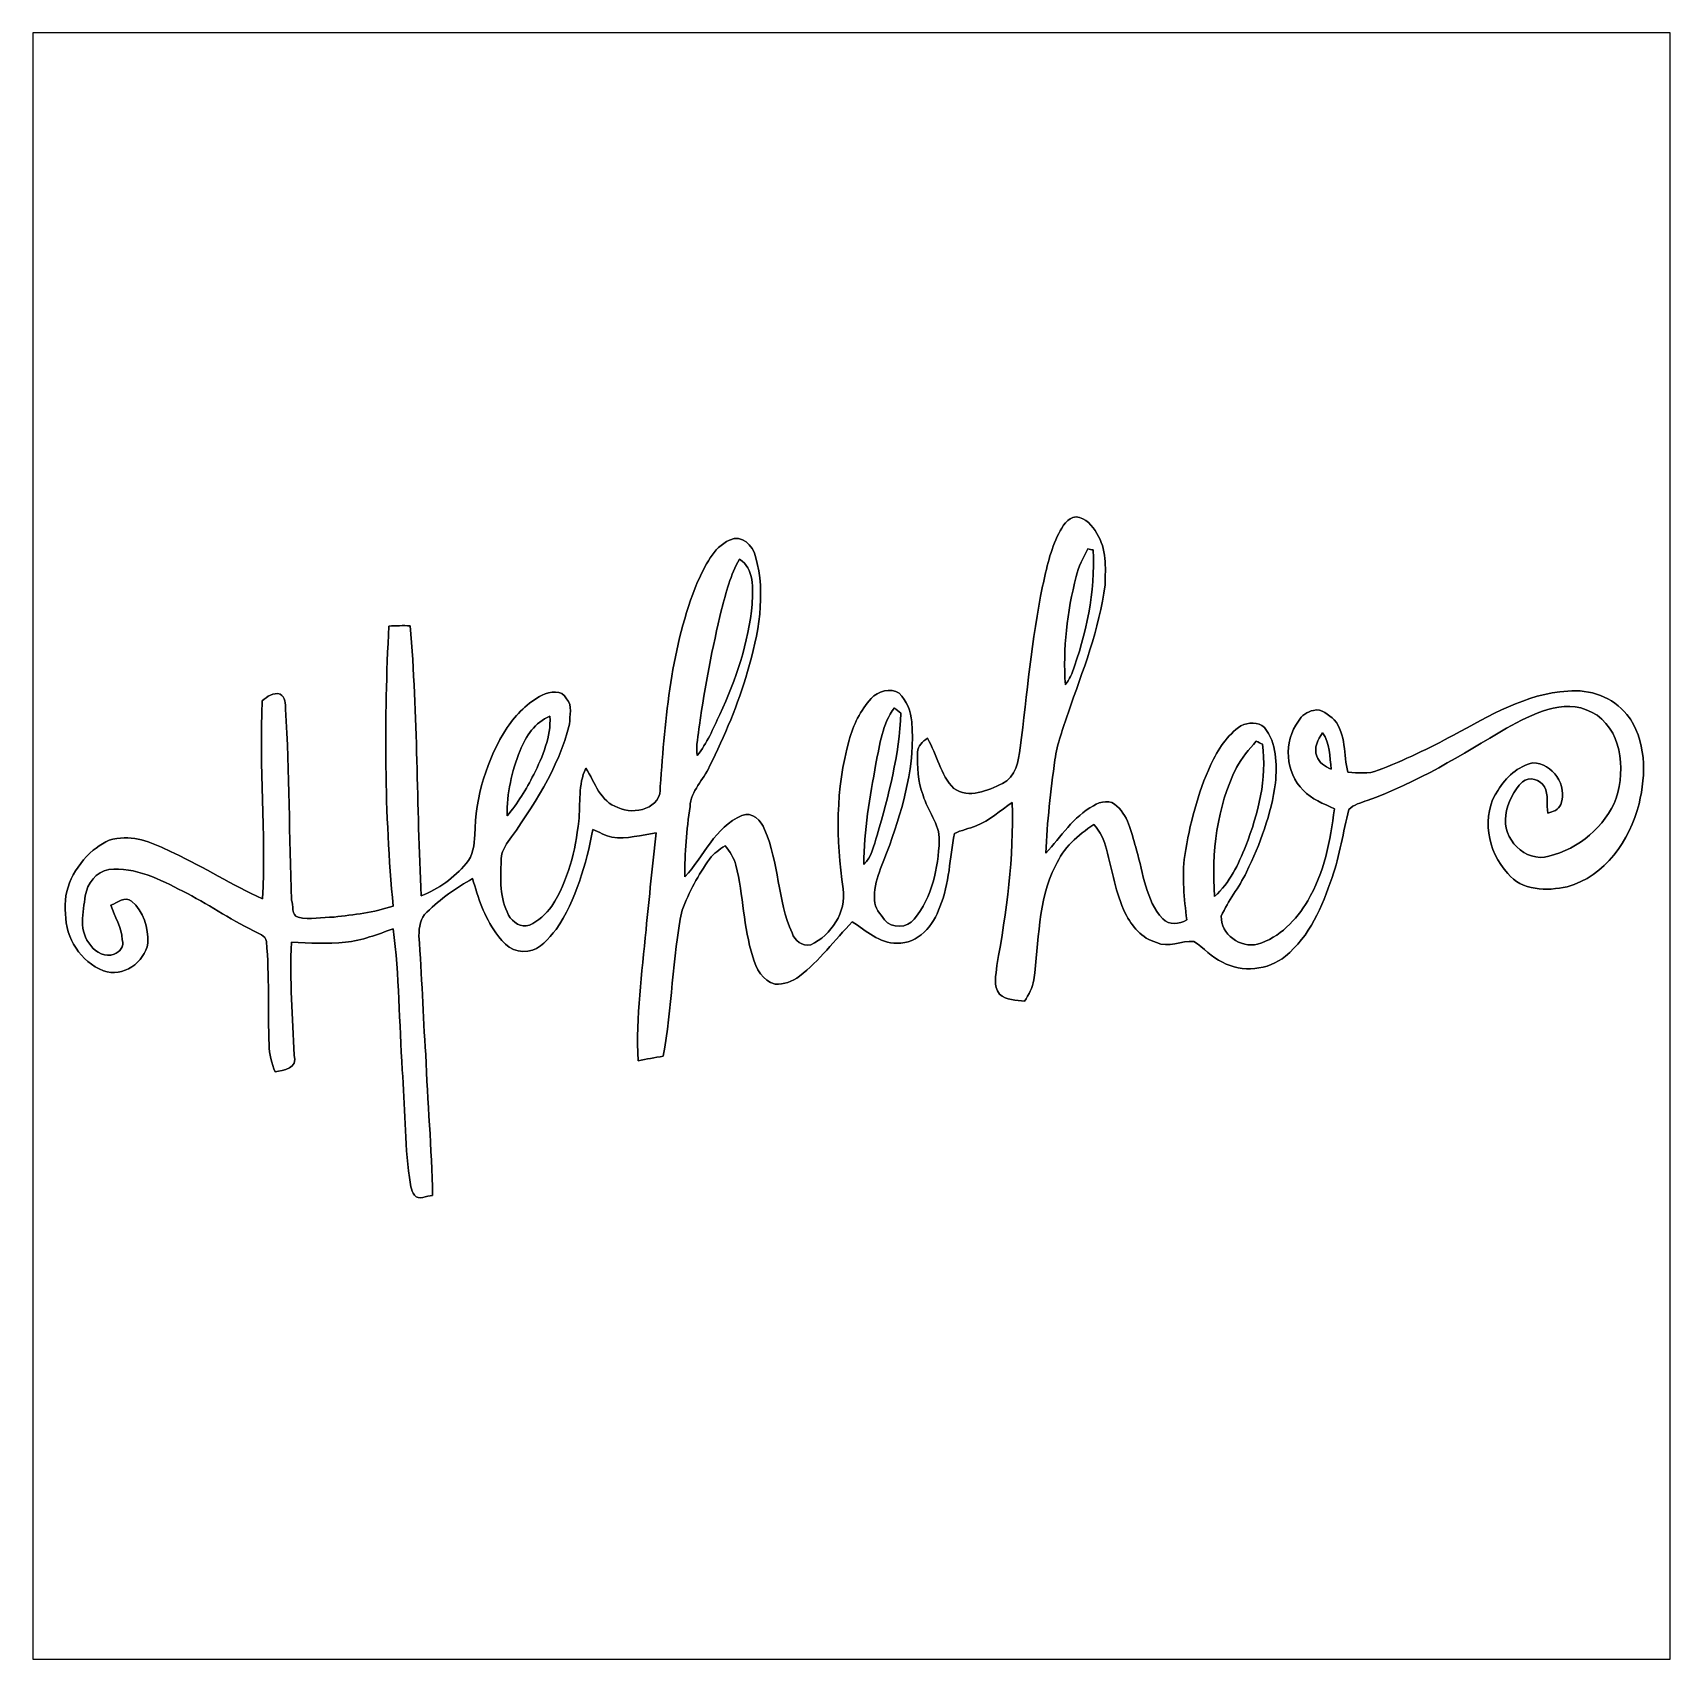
# Model space of a CAD drawing. Header units: centimetres. Extents: x -16.8 to 16.8, y -16.7 to 16.7.
import ezdxf

# ---------------------------------------------------------------- set-up
doc = ezdxf.new("R2010")
doc.units = ezdxf.units.CM
doc.header["$MEASUREMENT"] = 0
doc.layers.add('Layer 1', color=7, linetype='Continuous')

msp = doc.modelspace()

# ---------------------------------------------------------------- linework, layer by layer
at = {"layer": 'Layer 1', "color": 7}
for points, knots in [([(-16.77458, 16.66875), (-16.77458, 16.66875), (16.77458, 16.66875), (16.77458, 16.66875), (16.77458, 16.66875), (16.77458, 16.66875), (16.77458, -16.66875), (16.77458, -16.66875), (16.77458, -16.66875), (16.77458, -16.66875), (-16.77458, -16.66875), (-16.77458, -16.66875), (-16.77458, -16.66875), (-16.77458, -16.66875), (-16.77458, 16.66875), (-16.77458, 16.66875), (-16.77458, 16.66875), (-16.77458, 16.66875), (-16.77458, 16.66875), (-16.77458, 16.66875)], [0, 0, 0, 0, 0.16666667, 0.16666667, 0.16666667, 0.16666667, 0.33333333, 0.33333333, 0.33333333, 0.33333333, 0.5, 0.5, 0.5, 0.5, 0.66666667, 0.66666667, 0.66666667, 0.66666667, 1, 1, 1, 1]), ([(4.24568, 6.40715), (4.07776, 6.06672), (3.99203, 5.69348), (3.91619, 5.32377), (3.91619, 5.32377), (3.68794, 4.23157), (3.59798, 3.1182), (3.45581, 2.0133), (3.45581, 2.0133), (3.42053, 1.74625), (3.36938, 1.40335), (3.09033, 1.28305), (3.09033, 1.28305), (2.79682, 1.13453), (2.40101, 0.96097), (2.09691, 1.17898), (2.09691, 1.17898), (1.81645, 1.46332), (1.75295, 1.87254), (1.5561, 2.20698), (1.5561, 2.20698), (1.4605, 2.1396), (1.35008, 2.05493), (1.35396, 1.92405), (1.35396, 1.92405), (1.35255, 1.62842), (1.34937, 1.32009), (1.46685, 1.04246), (1.46685, 1.04246), (1.55469, 0.72319), (1.80693, 0.45579), (1.79952, 0.11254), (1.79952, 0.11254), (1.77518, -0.45403), (1.64959, -1.04634), (1.28729, -1.4986), (1.28729, -1.4986), (1.14194, -1.68346), (0.82444, -1.69863), (0.67557, -1.5113), (0.67557, -1.5113), (0.58808, -1.39206), (0.47554, -1.26824), (0.47308, -1.11196), (0.47308, -1.11196), (0.44697, -0.70697), (0.65934, -0.34713), (0.78281, 0.02469), (0.78281, 0.02469), (1.06821, 0.82973), (1.30916, 1.68099), (1.23472, 2.54353), (1.23472, 2.54353), (1.21779, 2.76084), (1.13206, 2.97356), (0.97966, 3.13055), (0.97966, 3.13055), (0.79692, 3.24838), (0.53904, 3.17782), (0.40076, 3.02154), (0.40076, 3.02154), (0.1838, 2.78024), (0.03387, 2.48073), (-0.04692, 2.16711), (-0.04692, 2.16711), (-0.32914, 1.18004), (-0.32032, 0.133), (-0.1718, -0.87595), (-0.1718, -0.87595), (-0.10513, -1.3589), (-0.40922, -1.82316), (-0.83573, -2.02847), (-0.83573, -2.02847), (-1.01036, -2.06058), (-1.16134, -1.9371), (-1.21814, -1.78294), (-1.21814, -1.78294), (-1.524, -1.11196), (-1.4792, -0.33726), (-1.78047, 0.33549), (-1.78047, 0.33549), (-1.84573, 0.51647), (-2.03694, 0.71579), (-2.24508, 0.62583), (-2.24508, 0.62583), (-2.80035, 0.38911), (-3.02189, -0.21484), (-3.41348, -0.62936), (-3.41348, -0.62936), (-3.41771, -0.14887), (-3.37926, 0.33267), (-3.3087, 0.80786), (-3.3087, 0.80786), (-3.28965, 1.13065), (-3.03424, 1.35502), (-2.90689, 1.63477), (-2.90689, 1.63477), (-2.59398, 2.25848), (-2.32445, 2.90583), (-2.12831, 3.57646), (-2.12831, 3.57646), (-1.90959, 4.33493), (-1.74166, 5.15973), (-1.96885, 5.93584), (-1.96885, 5.93584), (-2.01965, 6.1595), (-2.25037, 6.39339), (-2.49696, 6.27062), (-2.49696, 6.27062), (-2.84057, 6.11752), (-2.99826, 5.73158), (-3.15348, 5.41337), (-3.15348, 5.41337), (-3.69746, 4.08658), (-3.81776, 2.63772), (-3.91689, 1.22167), (-3.91689, 1.22167), (-3.87879, 0.76976), (-4.45523, 0.6223), (-4.78402, 0.78846), (-4.78402, 0.78846), (-5.15408, 0.90382), (-5.25074, 1.30669), (-5.4423, 1.59279), (-5.4423, 1.59279), (-5.6074, 1.25589), (-5.54849, 0.87207), (-5.58941, 0.51153), (-5.58941, 0.51153), (-5.65326, -0.09631), (-5.80531, -0.71367), (-6.14151, -1.23155), (-6.14151, -1.23155), (-6.25757, -1.397), (-6.41421, -1.53952), (-6.60012, -1.62207), (-6.60012, -1.62207), (-6.76769, -1.69016), (-6.94549, -1.56139), (-7.02451, -1.41676), (-7.02451, -1.41676), (-7.20337, -1.07633), (-7.2009, -0.67345), (-7.17444, -0.29986), (-7.17444, -0.29986), (-7.1822, -0.17357), (-7.13211, -0.05856), (-7.06508, 0.04339), (-7.06508, 0.04339), (-6.52956, 0.79587), (-6.00251, 1.58997), (-5.77744, 2.49731), (-5.77744, 2.49731), (-5.77568, 2.66841), (-5.70689, 2.87726), (-5.83883, 3.01766), (-5.83883, 3.01766), (-5.93055, 3.21804), (-6.17784, 3.15807), (-6.33942, 3.0928), (-6.33942, 3.0928), (-6.62905, 2.93899), (-6.86576, 2.69769), (-7.05238, 2.43029), (-7.05238, 2.43029), (-7.47466, 1.77941), (-7.70431, 1.00542), (-7.71772, 0.23001), (-7.71772, 0.23001), (-7.72583, 0.02293), (-7.7537, -0.1965), (-7.89623, -0.35913), (-7.89623, -0.35913), (-8.1407, -0.65017), (-8.45714, -0.88794), (-8.81627, -1.01812), (-8.81627, -1.01812), (-8.9094, 0.8255), (-8.88647, 2.67406), (-9.04064, 4.5145), (-9.04064, 4.5145), (-9.18633, 4.51802), (-9.33203, 4.51661), (-9.47738, 4.50744), (-9.47738, 4.50744), (-9.57933, 2.59644), (-9.57016, 0.67416), (-9.39024, -1.23261), (-9.39024, -1.23261), (-9.78147, -1.36208), (-10.19457, -1.40935), (-10.60203, -1.45732), (-10.60203, -1.45732), (-10.84509, -1.45415), (-11.09768, -1.52576), (-11.33651, -1.45803), (-11.33651, -1.45803), (-11.48786, -1.42628), (-11.42436, -1.21179), (-11.47269, -1.10808), (-11.47269, -1.10808), (-11.52631, 0.19579), (-11.51149, 1.50178), (-11.59369, 2.80458), (-11.59369, 2.80458), (-11.59475, 2.91147), (-11.60251, 3.05047), (-11.70446, 3.11503), (-11.70446, 3.11503), (-11.84028, 3.15172), (-11.98104, 3.0674), (-12.0717, 2.97215), (-12.0717, 2.97215), (-12.14014, 1.62066), (-11.99162, 0.26882), (-12.06641, -1.08303), (-12.06641, -1.08303), (-12.6873, -0.8068), (-13.25986, -0.43498), (-13.87581, -0.14887), (-13.87581, -0.14887), (-14.22118, 0.01341), (-14.5796, 0.20955), (-14.97471, 0.1584), (-14.97471, 0.1584), (-15.19414, 0.17004), (-15.373, 0.03351), (-15.53951, -0.08819), (-15.53951, -0.08819), (-15.90993, -0.40887), (-16.16675, -0.88971), (-16.1036, -1.39241), (-16.1036, -1.39241), (-16.10395, -1.88983), (-15.78857, -2.37067), (-15.32643, -2.5587), (-15.32643, -2.5587), (-14.93414, -2.70263), (-14.478, -2.39183), (-14.41732, -1.98896), (-14.41732, -1.98896), (-14.40533, -1.67816), (-14.50093, -1.33385), (-14.75034, -1.13171), (-14.75034, -1.13171), (-14.88722, -1.01988), (-15.03892, -1.16699), (-15.17333, -1.21109), (-15.17333, -1.21109), (-15.10453, -1.45133), (-14.94719, -1.66582), (-14.94367, -1.92299), (-14.94367, -1.92299), (-14.88652, -2.06022), (-14.99588, -2.16888), (-15.10348, -2.21933), (-15.10348, -2.21933), (-15.2841, -2.28247), (-15.48165, -2.18863), (-15.58431, -2.03729), (-15.58431, -2.03729), (-15.84113, -1.76071), (-15.74729, -1.35643), (-15.69755, -1.02094), (-15.69755, -1.02094), (-15.65945, -0.77188), (-15.47566, -0.52599), (-15.21813, -0.48119), (-15.21813, -0.48119), (-14.66991, -0.42686), (-14.16967, -0.68192), (-13.69977, -0.92745), (-13.69977, -0.92745), (-13.20377, -1.1751), (-12.74974, -1.4986), (-12.24844, -1.73637), (-12.24844, -1.73637), (-12.15708, -1.79987), (-12.00009, -1.82845), (-11.98704, -1.96074), (-11.98704, -1.96074), (-11.92565, -2.66383), (-11.95776, -3.36973), (-11.93306, -4.07423), (-11.93306, -4.07423), (-11.93694, -4.26826), (-11.87203, -4.45135), (-11.80959, -4.63162), (-11.80959, -4.63162), (-11.63779, -4.59846), (-11.3284, -4.55471), (-11.41801, -4.28625), (-11.41801, -4.28625), (-11.44623, -3.51578), (-11.5189, -2.74602), (-11.47128, -1.97414), (-11.47128, -1.97414), (-11.10403, -1.99002), (-10.73503, -2.00731), (-10.36814, -1.97344), (-10.36814, -1.97344), (-10.02947, -1.9364), (-9.70986, -1.81151), (-9.3913, -1.69757), (-9.3913, -1.69757), (-9.26394, -2.65501), (-9.26853, -3.62479), (-9.20327, -4.58787), (-9.20327, -4.58787), (-9.15, -5.32377), (-9.15423, -6.06425), (-9.05828, -6.79697), (-9.05828, -6.79697), (-9.03005, -6.91303), (-9.03887, -7.05803), (-8.9535, -7.15469), (-8.9535, -7.15469), (-8.86672, -7.26828), (-8.7055, -7.16703), (-8.58485, -7.16421), (-8.58485, -7.16421), (-8.59543, -6.19972), (-8.6928, -5.23875), (-8.72031, -4.27496), (-8.72031, -4.27496), (-8.78628, -3.46393), (-8.79898, -2.65007), (-8.86213, -1.83938), (-8.86213, -1.83938), (-8.86284, -1.66723), (-8.83426, -1.47532), (-8.6995, -1.35537), (-8.6995, -1.35537), (-8.42186, -1.08514), (-8.10331, -0.85408), (-7.76358, -0.66851), (-7.76358, -0.66851), (-7.6454, -1.05481), (-7.5311, -1.45309), (-7.2838, -1.78082), (-7.2838, -1.78082), (-7.14834, -2.00025), (-6.90951, -2.21298), (-6.62975, -2.15265), (-6.62975, -2.15265), (-6.37293, -2.12549), (-6.20571, -1.89195), (-6.0519, -1.70991), (-6.0519, -1.70991), (-5.63668, -1.10067), (-5.43878, -0.37465), (-5.29872, 0.34114), (-5.29872, 0.34114), (-5.16925, 0.2854), (-5.04578, 0.21167), (-4.90749, 0.17851), (-4.90749, 0.17851), (-4.60304, 0.13476), (-4.30354, 0.22931), (-4.00403, 0.26952), (-4.00403, 0.26952), (-4.07211, -0.39229), (-4.14761, -1.05339), (-4.20864, -1.71591), (-4.20864, -1.71591), (-4.29013, -2.60809), (-4.42348, -3.50238), (-4.37021, -4.4002), (-4.37021, -4.4002), (-4.19982, -4.36986), (-4.03049, -4.33493), (-3.85868, -4.31094), (-3.85868, -4.31094), (-3.67524, -3.32034), (-3.6703, -2.30364), (-3.47204, -1.31551), (-3.47204, -1.31551), (-3.32528, -0.94615), (-3.14043, -0.58879), (-2.90689, -0.2667), (-2.90689, -0.2667), (-2.8261, -0.15064), (-2.70651, -0.07197), (-2.58974, 0.00317), (-2.58974, 0.00317), (-2.4892, -0.11148), (-2.40594, -0.24377), (-2.36926, -0.39335), (-2.36926, -0.39335), (-2.21509, -1.01283), (-2.21544, -1.66194), (-2.02353, -2.2733), (-2.02353, -2.2733), (-1.95227, -2.50931), (-1.82633, -2.76648), (-1.56528, -2.83528), (-1.56528, -2.83528), (-1.38677, -2.83774), (-1.20932, -2.78095), (-1.06856, -2.67088), (-1.06856, -2.67088), (-0.65546, -2.35162), (-0.34431, -1.92758), (0.01587, -1.55399), (0.01587, -1.55399), (0.30021, -1.73743), (0.57115, -1.99496), (0.9331, -1.99284), (0.9331, -1.99284), (1.36596, -2.00872), (1.68381, -1.62666), (1.81187, -1.24707), (1.81187, -1.24707), (2.01224, -0.76976), (2.00942, -0.24448), (2.10714, 0.25365), (2.10714, 0.25365), (2.24825, 0.32703), (2.40877, 0.35172), (2.55376, 0.41663), (2.55376, 0.41663), (2.8321, 0.51929), (3.04518, 0.73343), (3.29248, 0.88935), (3.29248, 0.88935), (3.33093, -0.23248), (3.17535, -1.34902), (2.9785, -2.45039), (2.9785, -2.45039), (2.96122, -2.63772), (2.89772, -2.87514), (3.03318, -3.03459), (3.03318, -3.03459), (3.16689, -3.1683), (3.37538, -3.1556), (3.54753, -3.17959), (3.54753, -3.17959), (3.63114, -3.04588), (3.71122, -2.90513), (3.7338, -2.74638), (3.7338, -2.74638), (3.85269, -1.96603), (3.79977, -1.12219), (4.18042, -0.40569), (4.18042, -0.40569), (4.33917, -0.04092), (4.63691, 0.22719), (4.96499, 0.4385), (4.96499, 0.4385), (5.09693, 0.2981), (5.17596, 0.11818), (5.22499, -0.06668), (5.22499, -0.06668), (5.33788, -0.508), (5.41655, -0.96203), (5.60846, -1.37866), (5.60846, -1.37866), (5.74781, -1.64042), (5.94466, -1.90077), (6.2484, -1.97661), (6.2484, -1.97661), (6.49287, -2.09903), (6.75922, -1.92934), (7.01216, -1.95862), (7.01216, -1.95862), (7.22066, -2.08139), (7.37658, -2.28388), (7.60095, -2.38266), (7.60095, -2.38266), (8.00312, -2.60068), (8.53546, -2.54917), (8.88965, -2.25884), (8.88965, -2.25884), (9.38883, -1.85279), (9.64741, -1.23896), (9.84673, -0.64417), (9.84673, -0.64417), (10.00478, -0.19191), (10.0711, 0.28469), (10.1914, 0.74683), (10.1914, 0.74683), (10.28629, 0.85443), (10.43975, 0.88053), (10.56534, 0.93521), (10.56534, 0.93521), (11.58381, 1.2894), (12.49997, 1.87008), (13.42284, 2.41582), (13.42284, 2.41582), (13.94319, 2.6991), (14.57113, 3.04236), (15.1638, 2.74602), (15.1638, 2.74602), (15.78645, 2.41476), (15.86054, 1.59067), (15.66827, 0.98249), (15.66827, 0.98249), (15.44214, 0.39158), (14.89992, -0.05962), (14.28856, -0.20849), (14.28856, -0.20849), (13.79643, -0.35066), (13.32759, 0.15593), (13.40414, 0.63218), (13.40414, 0.63218), (13.44471, 0.88759), (13.56113, 1.13559), (13.74846, 1.31551), (13.74846, 1.31551), (13.88745, 1.4291), (14.1164, 1.36737), (14.19613, 1.2125), (14.19613, 1.2125), (14.28362, 1.04846), (14.23917, 0.85019), (14.26633, 0.6731), (14.26633, 0.6731), (14.36829, 0.70309), (14.49458, 0.73766), (14.53021, 0.85266), (14.53021, 0.85266), (14.68367, 1.23155), (14.36476, 1.70674), (13.95765, 1.70215), (13.95765, 1.70215), (13.65356, 1.64077), (13.40697, 1.40264), (13.24751, 1.14653), (13.24751, 1.14653), (12.88803, 0.62936), (13.02844, -0.11571), (13.44436, -0.56056), (13.44436, -0.56056), (13.72482, -0.92075), (14.25222, -0.92816), (14.66039, -0.83361), (14.66039, -0.83361), (15.43861, -0.6223), (15.94802, 0.11395), (16.135, 0.86501), (16.135, 0.86501), (16.28669, 1.46967), (16.28352, 2.17911), (15.88805, 2.69522), (15.88805, 2.69522), (15.60124, 3.05223), (15.12394, 3.22086), (14.67414, 3.17359), (14.67414, 3.17359), (13.81972, 3.12279), (13.06724, 2.673), (12.33593, 2.27048), (12.33593, 2.27048), (11.8304, 2.01083), (11.32381, 1.74766), (10.7883, 1.55469), (10.7883, 1.55469), (10.59356, 1.46756), (10.37484, 1.50036), (10.17023, 1.51165), (10.17023, 1.51165), (10.07639, 1.87078), (10.1413, 2.286), (9.89048, 2.58763), (9.89048, 2.58763), (9.77336, 2.68252), (9.63295, 2.82716), (9.46785, 2.77954), (9.46785, 2.77954), (9.33873, 2.75237), (9.21985, 2.67617), (9.15776, 2.55588), (9.15776, 2.55588), (8.85014, 2.14383), (8.88118, 1.50213), (9.25618, 1.14194), (9.25618, 1.14194), (9.42799, 0.95603), (9.67176, 0.87171), (9.89295, 0.76165), (9.89295, 0.76165), (9.8171, 0.11007), (9.68481, -0.55421), (9.34614, -1.12466), (9.34614, -1.12466), (9.11225, -1.51589), (8.77111, -1.88031), (8.32132, -2.00978), (8.32132, -2.00978), (7.97137, -2.10855), (7.56214, -1.80164), (7.57661, -1.43757), (7.57661, -1.43757), (7.71419, -1.11936), (7.94032, -0.85019), (8.09131, -0.53869), (8.09131, -0.53869), (8.37424, 0.03916), (8.59755, 0.65264), (8.6868, 1.29223), (8.6868, 1.29223), (8.71396, 1.6764), (8.71996, 2.11384), (8.45926, 2.42676), (8.45926, 2.42676), (8.33579, 2.55164), (8.12659, 2.53577), (7.97913, 2.46309), (7.97913, 2.46309), (7.69514, 2.27118), (7.50535, 1.97379), (7.36141, 1.66899), (7.36141, 1.66899), (7.09366, 1.07774), (6.92714, 0.44521), (6.82766, -0.19473), (6.82766, -0.19473), (6.76734, -0.63465), (6.81849, -1.07809), (6.86858, -1.51589), (6.86858, -1.51589), (6.71371, -1.59844), (6.51016, -1.62913), (6.3754, -1.49084), (6.3754, -1.49084), (6.02474, -1.10525), (5.97888, -0.56515), (5.84024, -0.08502), (5.84024, -0.08502), (5.74463, 0.22754), (5.69207, 0.58491), (5.43913, 0.81774), (5.43913, 0.81774), (5.31424, 0.95285), (5.09905, 0.91687), (4.95794, 0.82656), (4.95794, 0.82656), (4.54448, 0.60149), (4.29401, 0.18697), (3.97898, -0.14605), (3.97898, -0.14605), (4.00967, 0.49389), (4.07987, 1.13171), (4.16772, 1.76636), (4.16772, 1.76636), (4.2097, 2.09762), (4.33634, 2.40877), (4.43971, 2.7238), (4.43971, 2.7238), (4.73251, 3.58704), (5.08317, 4.44394), (5.1943, 5.35552), (5.1943, 5.35552), (5.20594, 5.70618), (5.22852, 6.096), (5.02744, 6.40397), (5.02744, 6.40397), (4.94136, 6.56449), (4.79601, 6.72818), (4.6034, 6.7437), (4.6034, 6.7437), (4.41607, 6.74088), (4.32858, 6.54297), (4.24568, 6.40715)], [0, 0, 0, 0, 0.00598802, 0.00598802, 0.00598802, 0.00598802, 0.01197605, 0.01197605, 0.01197605, 0.01197605, 0.01796407, 0.01796407, 0.01796407, 0.01796407, 0.0239521, 0.0239521, 0.0239521, 0.0239521, 0.02994012, 0.02994012, 0.02994012, 0.02994012, 0.03592814, 0.03592814, 0.03592814, 0.03592814, 0.04191617, 0.04191617, 0.04191617, 0.04191617, 0.04790419, 0.04790419, 0.04790419, 0.04790419, 0.05389222, 0.05389222, 0.05389222, 0.05389222, 0.05988024, 0.05988024, 0.05988024, 0.05988024, 0.06586826, 0.06586826, 0.06586826, 0.06586826, 0.07185629, 0.07185629, 0.07185629, 0.07185629, 0.07784431, 0.07784431, 0.07784431, 0.07784431, 0.08383234, 0.08383234, 0.08383234, 0.08383234, 0.08982036, 0.08982036, 0.08982036, 0.08982036, 0.09580838, 0.09580838, 0.09580838, 0.09580838, 0.10179641, 0.10179641, 0.10179641, 0.10179641, 0.10778443, 0.10778443, 0.10778443, 0.10778443, 0.11377246, 0.11377246, 0.11377246, 0.11377246, 0.11976048, 0.11976048, 0.11976048, 0.11976048, 0.1257485, 0.1257485, 0.1257485, 0.1257485, 0.13173653, 0.13173653, 0.13173653, 0.13173653, 0.13772455, 0.13772455, 0.13772455, 0.13772455, 0.14371257, 0.14371257, 0.14371257, 0.14371257, 0.1497006, 0.1497006, 0.1497006, 0.1497006, 0.15568862, 0.15568862, 0.15568862, 0.15568862, 0.16167665, 0.16167665, 0.16167665, 0.16167665, 0.16766467, 0.16766467, 0.16766467, 0.16766467, 0.17365269, 0.17365269, 0.17365269, 0.17365269, 0.17964072, 0.17964072, 0.17964072, 0.17964072, 0.18562874, 0.18562874, 0.18562874, 0.18562874, 0.19161677, 0.19161677, 0.19161677, 0.19161677, 0.19760479, 0.19760479, 0.19760479, 0.19760479, 0.20359281, 0.20359281, 0.20359281, 0.20359281, 0.20958084, 0.20958084, 0.20958084, 0.20958084, 0.21556886, 0.21556886, 0.21556886, 0.21556886, 0.22155689, 0.22155689, 0.22155689, 0.22155689, 0.22754491, 0.22754491, 0.22754491, 0.22754491, 0.23353293, 0.23353293, 0.23353293, 0.23353293, 0.23952096, 0.23952096, 0.23952096, 0.23952096, 0.24550898, 0.24550898, 0.24550898, 0.24550898, 0.25149701, 0.25149701, 0.25149701, 0.25149701, 0.25748503, 0.25748503, 0.25748503, 0.25748503, 0.26347305, 0.26347305, 0.26347305, 0.26347305, 0.26946108, 0.26946108, 0.26946108, 0.26946108, 0.2754491, 0.2754491, 0.2754491, 0.2754491, 0.28143713, 0.28143713, 0.28143713, 0.28143713, 0.28742515, 0.28742515, 0.28742515, 0.28742515, 0.29341317, 0.29341317, 0.29341317, 0.29341317, 0.2994012, 0.2994012, 0.2994012, 0.2994012, 0.30538922, 0.30538922, 0.30538922, 0.30538922, 0.31137725, 0.31137725, 0.31137725, 0.31137725, 0.31736527, 0.31736527, 0.31736527, 0.31736527, 0.32335329, 0.32335329, 0.32335329, 0.32335329, 0.32934132, 0.32934132, 0.32934132, 0.32934132, 0.33532934, 0.33532934, 0.33532934, 0.33532934, 0.34131737, 0.34131737, 0.34131737, 0.34131737, 0.34730539, 0.34730539, 0.34730539, 0.34730539, 0.35329341, 0.35329341, 0.35329341, 0.35329341, 0.35928144, 0.35928144, 0.35928144, 0.35928144, 0.36526946, 0.36526946, 0.36526946, 0.36526946, 0.37125749, 0.37125749, 0.37125749, 0.37125749, 0.37724551, 0.37724551, 0.37724551, 0.37724551, 0.38323353, 0.38323353, 0.38323353, 0.38323353, 0.38922156, 0.38922156, 0.38922156, 0.38922156, 0.39520958, 0.39520958, 0.39520958, 0.39520958, 0.4011976, 0.4011976, 0.4011976, 0.4011976, 0.40718563, 0.40718563, 0.40718563, 0.40718563, 0.41317365, 0.41317365, 0.41317365, 0.41317365, 0.41916168, 0.41916168, 0.41916168, 0.41916168, 0.4251497, 0.4251497, 0.4251497, 0.4251497, 0.43113772, 0.43113772, 0.43113772, 0.43113772, 0.43712575, 0.43712575, 0.43712575, 0.43712575, 0.44311377, 0.44311377, 0.44311377, 0.44311377, 0.4491018, 0.4491018, 0.4491018, 0.4491018, 0.45508982, 0.45508982, 0.45508982, 0.45508982, 0.46107784, 0.46107784, 0.46107784, 0.46107784, 0.46706587, 0.46706587, 0.46706587, 0.46706587, 0.47305389, 0.47305389, 0.47305389, 0.47305389, 0.47904192, 0.47904192, 0.47904192, 0.47904192, 0.48502994, 0.48502994, 0.48502994, 0.48502994, 0.49101796, 0.49101796, 0.49101796, 0.49101796, 0.49700599, 0.49700599, 0.49700599, 0.49700599, 0.50299401, 0.50299401, 0.50299401, 0.50299401, 0.50898204, 0.50898204, 0.50898204, 0.50898204, 0.51497006, 0.51497006, 0.51497006, 0.51497006, 0.52095808, 0.52095808, 0.52095808, 0.52095808, 0.52694611, 0.52694611, 0.52694611, 0.52694611, 0.53293413, 0.53293413, 0.53293413, 0.53293413, 0.53892216, 0.53892216, 0.53892216, 0.53892216, 0.54491018, 0.54491018, 0.54491018, 0.54491018, 0.5508982, 0.5508982, 0.5508982, 0.5508982, 0.55688623, 0.55688623, 0.55688623, 0.55688623, 0.56287425, 0.56287425, 0.56287425, 0.56287425, 0.56886228, 0.56886228, 0.56886228, 0.56886228, 0.5748503, 0.5748503, 0.5748503, 0.5748503, 0.58083832, 0.58083832, 0.58083832, 0.58083832, 0.58682635, 0.58682635, 0.58682635, 0.58682635, 0.59281437, 0.59281437, 0.59281437, 0.59281437, 0.5988024, 0.5988024, 0.5988024, 0.5988024, 0.60479042, 0.60479042, 0.60479042, 0.60479042, 0.61077844, 0.61077844, 0.61077844, 0.61077844, 0.61676647, 0.61676647, 0.61676647, 0.61676647, 0.62275449, 0.62275449, 0.62275449, 0.62275449, 0.62874251, 0.62874251, 0.62874251, 0.62874251, 0.63473054, 0.63473054, 0.63473054, 0.63473054, 0.64071856, 0.64071856, 0.64071856, 0.64071856, 0.64670659, 0.64670659, 0.64670659, 0.64670659, 0.65269461, 0.65269461, 0.65269461, 0.65269461, 0.65868263, 0.65868263, 0.65868263, 0.65868263, 0.66467066, 0.66467066, 0.66467066, 0.66467066, 0.67065868, 0.67065868, 0.67065868, 0.67065868, 0.67664671, 0.67664671, 0.67664671, 0.67664671, 0.68263473, 0.68263473, 0.68263473, 0.68263473, 0.68862275, 0.68862275, 0.68862275, 0.68862275, 0.69461078, 0.69461078, 0.69461078, 0.69461078, 0.7005988, 0.7005988, 0.7005988, 0.7005988, 0.70658683, 0.70658683, 0.70658683, 0.70658683, 0.71257485, 0.71257485, 0.71257485, 0.71257485, 0.71856287, 0.71856287, 0.71856287, 0.71856287, 0.7245509, 0.7245509, 0.7245509, 0.7245509, 0.73053892, 0.73053892, 0.73053892, 0.73053892, 0.73652695, 0.73652695, 0.73652695, 0.73652695, 0.74251497, 0.74251497, 0.74251497, 0.74251497, 0.74850299, 0.74850299, 0.74850299, 0.74850299, 0.75449102, 0.75449102, 0.75449102, 0.75449102, 0.76047904, 0.76047904, 0.76047904, 0.76047904, 0.76646707, 0.76646707, 0.76646707, 0.76646707, 0.77245509, 0.77245509, 0.77245509, 0.77245509, 0.77844311, 0.77844311, 0.77844311, 0.77844311, 0.78443114, 0.78443114, 0.78443114, 0.78443114, 0.79041916, 0.79041916, 0.79041916, 0.79041916, 0.79640719, 0.79640719, 0.79640719, 0.79640719, 0.80239521, 0.80239521, 0.80239521, 0.80239521, 0.80838323, 0.80838323, 0.80838323, 0.80838323, 0.81437126, 0.81437126, 0.81437126, 0.81437126, 0.82035928, 0.82035928, 0.82035928, 0.82035928, 0.82634731, 0.82634731, 0.82634731, 0.82634731, 0.83233533, 0.83233533, 0.83233533, 0.83233533, 0.83832335, 0.83832335, 0.83832335, 0.83832335, 0.84431138, 0.84431138, 0.84431138, 0.84431138, 0.8502994, 0.8502994, 0.8502994, 0.8502994, 0.85628743, 0.85628743, 0.85628743, 0.85628743, 0.86227545, 0.86227545, 0.86227545, 0.86227545, 0.86826347, 0.86826347, 0.86826347, 0.86826347, 0.8742515, 0.8742515, 0.8742515, 0.8742515, 0.88023952, 0.88023952, 0.88023952, 0.88023952, 0.88622754, 0.88622754, 0.88622754, 0.88622754, 0.89221557, 0.89221557, 0.89221557, 0.89221557, 0.89820359, 0.89820359, 0.89820359, 0.89820359, 0.90419162, 0.90419162, 0.90419162, 0.90419162, 0.91017964, 0.91017964, 0.91017964, 0.91017964, 0.91616766, 0.91616766, 0.91616766, 0.91616766, 0.92215569, 0.92215569, 0.92215569, 0.92215569, 0.92814371, 0.92814371, 0.92814371, 0.92814371, 0.93413174, 0.93413174, 0.93413174, 0.93413174, 0.94011976, 0.94011976, 0.94011976, 0.94011976, 0.94610778, 0.94610778, 0.94610778, 0.94610778, 0.95209581, 0.95209581, 0.95209581, 0.95209581, 0.95808383, 0.95808383, 0.95808383, 0.95808383, 0.96407186, 0.96407186, 0.96407186, 0.96407186, 0.97005988, 0.97005988, 0.97005988, 0.97005988, 0.9760479, 0.9760479, 0.9760479, 0.9760479, 0.98203593, 0.98203593, 0.98203593, 0.98203593, 0.98802395, 0.98802395, 0.98802395, 0.98802395, 1, 1, 1, 1]), ([(4.8447, 6.09141), (4.8708, 6.08577), (4.92337, 6.07413), (4.94982, 6.06848), (4.94982, 6.06848), (4.99569, 5.20241), (4.81436, 4.33952), (4.51097, 3.53166), (4.51097, 3.53166), (4.47887, 3.44911), (4.43195, 3.37361), (4.38256, 3.30024), (4.38256, 3.30024), (4.32788, 4.04601), (4.41784, 4.79884), (4.6041, 5.52132), (4.6041, 5.52132), (4.64926, 5.72452), (4.74627, 5.90973), (4.8447, 6.09141)], [0, 0, 0, 0, 0.16666667, 0.16666667, 0.16666667, 0.16666667, 0.33333333, 0.33333333, 0.33333333, 0.33333333, 0.5, 0.5, 0.5, 0.5, 0.66666667, 0.66666667, 0.66666667, 0.66666667, 1, 1, 1, 1]), ([(-2.29729, 5.87657), (-1.98296, 5.69207), (-2.0253, 5.26521), (-2.03412, 4.95759), (-2.03412, 4.95759), (-2.11314, 4.17124), (-2.36008, 3.40854), (-2.69769, 2.69593), (-2.69769, 2.69593), (-2.83598, 2.407), (-2.95804, 2.10432), (-3.16159, 1.85314), (-3.16159, 1.85314), (-3.19123, 2.06199), (-3.13937, 2.27013), (-3.11468, 2.4765), (-3.11468, 2.4765), (-3.00637, 3.27448), (-2.84903, 4.06506), (-2.66136, 4.84787), (-2.66136, 4.84787), (-2.56752, 5.19889), (-2.48038, 5.55942), (-2.29729, 5.87657)], [0, 0, 0, 0, 0.14285714, 0.14285714, 0.14285714, 0.14285714, 0.28571429, 0.28571429, 0.28571429, 0.28571429, 0.42857143, 0.42857143, 0.42857143, 0.42857143, 0.57142857, 0.57142857, 0.57142857, 0.57142857, 0.71428571, 0.71428571, 0.71428571, 0.71428571, 1, 1, 1, 1]), ([(0.49953, 1.6891), (0.58138, 2.07892), (0.62936, 2.50402), (0.87806, 2.82963), (0.87806, 2.82963), (0.92216, 2.79506), (0.96661, 2.76013), (1.01106, 2.72521), (1.01106, 2.72521), (0.98107, 1.86972), (0.75953, 1.03681), (0.52458, 0.21872), (0.52458, 0.21872), (0.4572, 0.0127), (0.41628, -0.22154), (0.25224, -0.37853), (0.25224, -0.37853), (0.24765, 0.3175), (0.38241, 1.00577), (0.49953, 1.6891)], [0, 0, 0, 0, 0.16666667, 0.16666667, 0.16666667, 0.16666667, 0.33333333, 0.33333333, 0.33333333, 0.33333333, 0.5, 0.5, 0.5, 0.5, 0.66666667, 0.66666667, 0.66666667, 0.66666667, 1, 1, 1, 1]), ([(-6.79062, 1.95721), (-6.67314, 2.25072), (-6.48159, 2.53577), (-6.18031, 2.661), (-6.18031, 2.661), (-6.14927, 2.23732), (-6.33024, 1.83621), (-6.51016, 1.46438), (-6.51016, 1.46438), (-6.66362, 1.16593), (-6.83436, 0.8703), (-7.05767, 0.61771), (-7.05767, 0.61771), (-7.06191, 1.07668), (-6.96031, 1.53247), (-6.79062, 1.95721)], [0, 0, 0, 0, 0.2, 0.2, 0.2, 0.2, 0.4, 0.4, 0.4, 0.4, 0.6, 0.6, 0.6, 0.6, 1, 1, 1, 1]), ([(7.88529, 1.6062), (7.99394, 1.80481), (8.14035, 1.98014), (8.29381, 2.14595), (8.29381, 2.14595), (8.33508, 2.12725), (8.37671, 2.1082), (8.41834, 2.0895), (8.41834, 2.0895), (8.52135, 1.37689), (8.33261, 0.66428), (8.0772, 0.00423), (8.0772, 0.00423), (7.92903, -0.37324), (7.74665, -0.75706), (7.43973, -1.03188), (7.43973, -1.03188), (7.37482, -0.13582), (7.48383, 0.7941), (7.88529, 1.6062)], [0, 0, 0, 0, 0.16666667, 0.16666667, 0.16666667, 0.16666667, 0.33333333, 0.33333333, 0.33333333, 0.33333333, 0.5, 0.5, 0.5, 0.5, 0.66666667, 0.66666667, 0.66666667, 0.66666667, 1, 1, 1, 1]), ([(9.5317, 1.84115), (9.47067, 2.01436), (9.55252, 2.18334), (9.64988, 2.32093), (9.64988, 2.32093), (9.80828, 2.10679), (9.80122, 1.82809), (9.82557, 1.57515), (9.82557, 1.57515), (9.70386, 1.63019), (9.57509, 1.70603), (9.5317, 1.84115)], [0, 0, 0, 0, 0.25, 0.25, 0.25, 0.25, 0.5, 0.5, 0.5, 0.5, 1, 1, 1, 1])]:
    msp.add_open_spline(points, degree=3, knots=knots, dxfattribs=at)
at = {"layer": 'Layer 1', "color": 8}
for points, knots in [([(4.24568, 6.40715), (4.32858, 6.54297), (4.41607, 6.74088), (4.6034, 6.7437), (4.6034, 6.7437), (4.79601, 6.72818), (4.94136, 6.56449), (5.02744, 6.40397), (5.02744, 6.40397), (5.22852, 6.096), (5.20594, 5.70618), (5.1943, 5.35552), (5.1943, 5.35552), (5.08317, 4.44394), (4.73251, 3.58704), (4.43971, 2.7238), (4.43971, 2.7238), (4.33634, 2.40877), (4.2097, 2.09762), (4.16772, 1.76636), (4.16772, 1.76636), (4.07987, 1.13171), (4.00967, 0.49389), (3.97898, -0.14605), (3.97898, -0.14605), (4.29401, 0.18697), (4.54448, 0.60149), (4.95794, 0.82656), (4.95794, 0.82656), (5.09905, 0.91687), (5.31424, 0.95285), (5.43913, 0.81774), (5.43913, 0.81774), (5.69207, 0.58491), (5.74463, 0.22754), (5.84024, -0.08502), (5.84024, -0.08502), (5.97888, -0.56515), (6.02474, -1.10525), (6.3754, -1.49084), (6.3754, -1.49084), (6.51016, -1.62913), (6.71371, -1.59844), (6.86858, -1.51589), (6.86858, -1.51589), (6.81849, -1.07809), (6.76734, -0.63465), (6.82766, -0.19473), (6.82766, -0.19473), (6.92714, 0.44521), (7.09366, 1.07774), (7.36141, 1.66899), (7.36141, 1.66899), (7.50535, 1.97379), (7.69514, 2.27118), (7.97913, 2.46309), (7.97913, 2.46309), (8.12659, 2.53577), (8.33579, 2.55164), (8.45926, 2.42676), (8.45926, 2.42676), (8.71996, 2.11384), (8.71396, 1.6764), (8.6868, 1.29223), (8.6868, 1.29223), (8.59755, 0.65264), (8.37424, 0.03916), (8.09131, -0.53869), (8.09131, -0.53869), (7.94032, -0.85019), (7.71419, -1.11936), (7.57661, -1.43757), (7.57661, -1.43757), (7.56214, -1.80164), (7.97137, -2.10855), (8.32132, -2.00978), (8.32132, -2.00978), (8.77111, -1.88031), (9.11225, -1.51589), (9.34614, -1.12466), (9.34614, -1.12466), (9.68481, -0.55421), (9.8171, 0.11007), (9.89295, 0.76165), (9.89295, 0.76165), (9.67176, 0.87171), (9.42799, 0.95603), (9.25618, 1.14194), (9.25618, 1.14194), (8.88118, 1.50213), (8.85014, 2.14383), (9.15776, 2.55588), (9.15776, 2.55588), (9.21985, 2.67617), (9.33873, 2.75237), (9.46785, 2.77954), (9.46785, 2.77954), (9.63295, 2.82716), (9.77336, 2.68252), (9.89048, 2.58763), (9.89048, 2.58763), (10.1413, 2.286), (10.07639, 1.87078), (10.17023, 1.51165), (10.17023, 1.51165), (10.37484, 1.50036), (10.59356, 1.46756), (10.7883, 1.55469), (10.7883, 1.55469), (11.32381, 1.74766), (11.8304, 2.01083), (12.33593, 2.27048), (12.33593, 2.27048), (13.06724, 2.673), (13.81972, 3.12279), (14.67414, 3.17359), (14.67414, 3.17359), (15.12394, 3.22086), (15.60124, 3.05223), (15.88805, 2.69522), (15.88805, 2.69522), (16.28352, 2.17911), (16.28669, 1.46967), (16.135, 0.86501), (16.135, 0.86501), (15.94802, 0.11395), (15.43861, -0.6223), (14.66039, -0.83361), (14.66039, -0.83361), (14.25222, -0.92816), (13.72482, -0.92075), (13.44436, -0.56056), (13.44436, -0.56056), (13.02844, -0.11571), (12.88803, 0.62936), (13.24751, 1.14653), (13.24751, 1.14653), (13.40697, 1.40264), (13.65356, 1.64077), (13.95765, 1.70215), (13.95765, 1.70215), (14.36476, 1.70674), (14.68367, 1.23155), (14.53021, 0.85266), (14.53021, 0.85266), (14.49458, 0.73766), (14.36829, 0.70309), (14.26633, 0.6731), (14.26633, 0.6731), (14.23917, 0.85019), (14.28362, 1.04846), (14.19613, 1.2125), (14.19613, 1.2125), (14.1164, 1.36737), (13.88745, 1.4291), (13.74846, 1.31551), (13.74846, 1.31551), (13.56113, 1.13559), (13.44471, 0.88759), (13.40414, 0.63218), (13.40414, 0.63218), (13.32759, 0.15593), (13.79643, -0.35066), (14.28856, -0.20849), (14.28856, -0.20849), (14.89992, -0.05962), (15.44214, 0.39158), (15.66827, 0.98249), (15.66827, 0.98249), (15.86054, 1.59067), (15.78645, 2.41476), (15.1638, 2.74602), (15.1638, 2.74602), (14.57113, 3.04236), (13.94319, 2.6991), (13.42284, 2.41582), (13.42284, 2.41582), (12.49997, 1.87008), (11.58381, 1.2894), (10.56534, 0.93521), (10.56534, 0.93521), (10.43975, 0.88053), (10.28629, 0.85443), (10.1914, 0.74683), (10.1914, 0.74683), (10.0711, 0.28469), (10.00478, -0.19191), (9.84673, -0.64417), (9.84673, -0.64417), (9.64741, -1.23896), (9.38883, -1.85279), (8.88965, -2.25884), (8.88965, -2.25884), (8.53546, -2.54917), (8.00312, -2.60068), (7.60095, -2.38266), (7.60095, -2.38266), (7.37658, -2.28388), (7.22066, -2.08139), (7.01216, -1.95862), (7.01216, -1.95862), (6.75922, -1.92934), (6.49287, -2.09903), (6.2484, -1.97661), (6.2484, -1.97661), (5.94466, -1.90077), (5.74781, -1.64042), (5.60846, -1.37866), (5.60846, -1.37866), (5.41655, -0.96203), (5.33788, -0.508), (5.22499, -0.06668), (5.22499, -0.06668), (5.17596, 0.11818), (5.09693, 0.2981), (4.96499, 0.4385), (4.96499, 0.4385), (4.63691, 0.22719), (4.33917, -0.04092), (4.18042, -0.40569), (4.18042, -0.40569), (3.79977, -1.12219), (3.85269, -1.96603), (3.7338, -2.74638), (3.7338, -2.74638), (3.71122, -2.90513), (3.63114, -3.04588), (3.54753, -3.17959), (3.54753, -3.17959), (3.37538, -3.1556), (3.16689, -3.1683), (3.03318, -3.03459), (3.03318, -3.03459), (2.89772, -2.87514), (2.96122, -2.63772), (2.9785, -2.45039), (2.9785, -2.45039), (3.17535, -1.34902), (3.33093, -0.23248), (3.29248, 0.88935), (3.29248, 0.88935), (3.04518, 0.73343), (2.8321, 0.51929), (2.55376, 0.41663), (2.55376, 0.41663), (2.40877, 0.35172), (2.24825, 0.32703), (2.10714, 0.25365), (2.10714, 0.25365), (2.00942, -0.24448), (2.01224, -0.76976), (1.81187, -1.24707), (1.81187, -1.24707), (1.68381, -1.62666), (1.36596, -2.00872), (0.9331, -1.99284), (0.9331, -1.99284), (0.57115, -1.99496), (0.30021, -1.73743), (0.01587, -1.55399), (0.01587, -1.55399), (-0.34431, -1.92758), (-0.65546, -2.35162), (-1.06856, -2.67088), (-1.06856, -2.67088), (-1.20932, -2.78095), (-1.38677, -2.83774), (-1.56528, -2.83528), (-1.56528, -2.83528), (-1.82633, -2.76648), (-1.95227, -2.50931), (-2.02353, -2.2733), (-2.02353, -2.2733), (-2.21544, -1.66194), (-2.21509, -1.01283), (-2.36926, -0.39335), (-2.36926, -0.39335), (-2.40594, -0.24377), (-2.4892, -0.11148), (-2.58974, 0.00317), (-2.58974, 0.00317), (-2.70651, -0.07197), (-2.8261, -0.15064), (-2.90689, -0.2667), (-2.90689, -0.2667), (-3.14043, -0.58879), (-3.32528, -0.94615), (-3.47204, -1.31551), (-3.47204, -1.31551), (-3.6703, -2.30364), (-3.67524, -3.32034), (-3.85868, -4.31094), (-3.85868, -4.31094), (-4.03049, -4.33493), (-4.19982, -4.36986), (-4.37021, -4.4002), (-4.37021, -4.4002), (-4.42348, -3.50238), (-4.29013, -2.60809), (-4.20864, -1.71591), (-4.20864, -1.71591), (-4.14761, -1.05339), (-4.07211, -0.39229), (-4.00403, 0.26952), (-4.00403, 0.26952), (-4.30354, 0.22931), (-4.60304, 0.13476), (-4.90749, 0.17851), (-4.90749, 0.17851), (-5.04578, 0.21167), (-5.16925, 0.2854), (-5.29872, 0.34114), (-5.29872, 0.34114), (-5.43878, -0.37465), (-5.63668, -1.10067), (-6.0519, -1.70991), (-6.0519, -1.70991), (-6.20571, -1.89195), (-6.37293, -2.12549), (-6.62975, -2.15265), (-6.62975, -2.15265), (-6.90951, -2.21298), (-7.14834, -2.00025), (-7.2838, -1.78082), (-7.2838, -1.78082), (-7.5311, -1.45309), (-7.6454, -1.05481), (-7.76358, -0.66851), (-7.76358, -0.66851), (-8.10331, -0.85408), (-8.42186, -1.08514), (-8.6995, -1.35537), (-8.6995, -1.35537), (-8.83426, -1.47532), (-8.86284, -1.66723), (-8.86213, -1.83938), (-8.86213, -1.83938), (-8.79898, -2.65007), (-8.78628, -3.46393), (-8.72031, -4.27496), (-8.72031, -4.27496), (-8.6928, -5.23875), (-8.59543, -6.19972), (-8.58485, -7.16421), (-8.58485, -7.16421), (-8.7055, -7.16703), (-8.86672, -7.26828), (-8.9535, -7.15469), (-8.9535, -7.15469), (-9.03887, -7.05803), (-9.03005, -6.91303), (-9.05828, -6.79697), (-9.05828, -6.79697), (-9.15423, -6.06425), (-9.15, -5.32377), (-9.20327, -4.58787), (-9.20327, -4.58787), (-9.26853, -3.62479), (-9.26394, -2.65501), (-9.3913, -1.69757), (-9.3913, -1.69757), (-9.70986, -1.81151), (-10.02947, -1.9364), (-10.36814, -1.97344), (-10.36814, -1.97344), (-10.73503, -2.00731), (-11.10403, -1.99002), (-11.47128, -1.97414), (-11.47128, -1.97414), (-11.5189, -2.74602), (-11.44623, -3.51578), (-11.41801, -4.28625), (-11.41801, -4.28625), (-11.3284, -4.55471), (-11.63779, -4.59846), (-11.80959, -4.63162), (-11.80959, -4.63162), (-11.87203, -4.45135), (-11.93694, -4.26826), (-11.93306, -4.07423), (-11.93306, -4.07423), (-11.95776, -3.36973), (-11.92565, -2.66383), (-11.98704, -1.96074), (-11.98704, -1.96074), (-12.00009, -1.82845), (-12.15708, -1.79987), (-12.24844, -1.73637), (-12.24844, -1.73637), (-12.74974, -1.4986), (-13.20377, -1.1751), (-13.69977, -0.92745), (-13.69977, -0.92745), (-14.16967, -0.68192), (-14.66991, -0.42686), (-15.21813, -0.48119), (-15.21813, -0.48119), (-15.47566, -0.52599), (-15.65945, -0.77188), (-15.69755, -1.02094), (-15.69755, -1.02094), (-15.74729, -1.35643), (-15.84113, -1.76071), (-15.58431, -2.03729), (-15.58431, -2.03729), (-15.48165, -2.18863), (-15.2841, -2.28247), (-15.10348, -2.21933), (-15.10348, -2.21933), (-14.99588, -2.16888), (-14.88652, -2.06022), (-14.94367, -1.92299), (-14.94367, -1.92299), (-14.94719, -1.66582), (-15.10453, -1.45133), (-15.17333, -1.21109), (-15.17333, -1.21109), (-15.03892, -1.16699), (-14.88722, -1.01988), (-14.75034, -1.13171), (-14.75034, -1.13171), (-14.50093, -1.33385), (-14.40533, -1.67816), (-14.41732, -1.98896), (-14.41732, -1.98896), (-14.478, -2.39183), (-14.93414, -2.70263), (-15.32643, -2.5587), (-15.32643, -2.5587), (-15.78857, -2.37067), (-16.10395, -1.88983), (-16.1036, -1.39241), (-16.1036, -1.39241), (-16.16675, -0.88971), (-15.90993, -0.40887), (-15.53951, -0.08819), (-15.53951, -0.08819), (-15.373, 0.03351), (-15.19414, 0.17004), (-14.97471, 0.1584), (-14.97471, 0.1584), (-14.5796, 0.20955), (-14.22118, 0.01341), (-13.87581, -0.14887), (-13.87581, -0.14887), (-13.25986, -0.43498), (-12.6873, -0.8068), (-12.06641, -1.08303), (-12.06641, -1.08303), (-11.99162, 0.26882), (-12.14014, 1.62066), (-12.0717, 2.97215), (-12.0717, 2.97215), (-11.98104, 3.0674), (-11.84028, 3.15172), (-11.70446, 3.11503), (-11.70446, 3.11503), (-11.60251, 3.05047), (-11.59475, 2.91147), (-11.59369, 2.80458), (-11.59369, 2.80458), (-11.51149, 1.50178), (-11.52631, 0.19579), (-11.47269, -1.10808), (-11.47269, -1.10808), (-11.42436, -1.21179), (-11.48786, -1.42628), (-11.33651, -1.45803), (-11.33651, -1.45803), (-11.09768, -1.52576), (-10.84509, -1.45415), (-10.60203, -1.45732), (-10.60203, -1.45732), (-10.19457, -1.40935), (-9.78147, -1.36208), (-9.39024, -1.23261), (-9.39024, -1.23261), (-9.57016, 0.67416), (-9.57933, 2.59644), (-9.47738, 4.50744), (-9.47738, 4.50744), (-9.33203, 4.51661), (-9.18633, 4.51802), (-9.04064, 4.5145), (-9.04064, 4.5145), (-8.88647, 2.67406), (-8.9094, 0.8255), (-8.81627, -1.01812), (-8.81627, -1.01812), (-8.45714, -0.88794), (-8.1407, -0.65017), (-7.89623, -0.35913), (-7.89623, -0.35913), (-7.7537, -0.1965), (-7.72583, 0.02293), (-7.71772, 0.23001), (-7.71772, 0.23001), (-7.70431, 1.00542), (-7.47466, 1.77941), (-7.05238, 2.43029), (-7.05238, 2.43029), (-6.86576, 2.69769), (-6.62905, 2.93899), (-6.33942, 3.0928), (-6.33942, 3.0928), (-6.17784, 3.15807), (-5.93055, 3.21804), (-5.83883, 3.01766), (-5.83883, 3.01766), (-5.70689, 2.87726), (-5.77568, 2.66841), (-5.77744, 2.49731), (-5.77744, 2.49731), (-6.00251, 1.58997), (-6.52956, 0.79587), (-7.06508, 0.04339), (-7.06508, 0.04339), (-7.13211, -0.05856), (-7.1822, -0.17357), (-7.17444, -0.29986), (-7.17444, -0.29986), (-7.2009, -0.67345), (-7.20337, -1.07633), (-7.02451, -1.41676), (-7.02451, -1.41676), (-6.94549, -1.56139), (-6.76769, -1.69016), (-6.60012, -1.62207), (-6.60012, -1.62207), (-6.41421, -1.53952), (-6.25757, -1.397), (-6.14151, -1.23155), (-6.14151, -1.23155), (-5.80531, -0.71367), (-5.65326, -0.09631), (-5.58941, 0.51153), (-5.58941, 0.51153), (-5.54849, 0.87207), (-5.6074, 1.25589), (-5.4423, 1.59279), (-5.4423, 1.59279), (-5.25074, 1.30669), (-5.15408, 0.90382), (-4.78402, 0.78846), (-4.78402, 0.78846), (-4.45523, 0.6223), (-3.87879, 0.76976), (-3.91689, 1.22167), (-3.91689, 1.22167), (-3.81776, 2.63772), (-3.69746, 4.08658), (-3.15348, 5.41337), (-3.15348, 5.41337), (-2.99826, 5.73158), (-2.84057, 6.11752), (-2.49696, 6.27062), (-2.49696, 6.27062), (-2.25037, 6.39339), (-2.01965, 6.1595), (-1.96885, 5.93584), (-1.96885, 5.93584), (-1.74166, 5.15973), (-1.90959, 4.33493), (-2.12831, 3.57646), (-2.12831, 3.57646), (-2.32445, 2.90583), (-2.59398, 2.25848), (-2.90689, 1.63477), (-2.90689, 1.63477), (-3.03424, 1.35502), (-3.28965, 1.13065), (-3.3087, 0.80786), (-3.3087, 0.80786), (-3.37926, 0.33267), (-3.41771, -0.14887), (-3.41348, -0.62936), (-3.41348, -0.62936), (-3.02189, -0.21484), (-2.80035, 0.38911), (-2.24508, 0.62583), (-2.24508, 0.62583), (-2.03694, 0.71579), (-1.84573, 0.51647), (-1.78047, 0.33549), (-1.78047, 0.33549), (-1.4792, -0.33726), (-1.524, -1.11196), (-1.21814, -1.78294), (-1.21814, -1.78294), (-1.16134, -1.9371), (-1.01036, -2.06058), (-0.83573, -2.02847), (-0.83573, -2.02847), (-0.40922, -1.82316), (-0.10513, -1.3589), (-0.1718, -0.87595), (-0.1718, -0.87595), (-0.32032, 0.133), (-0.32914, 1.18004), (-0.04692, 2.16711), (-0.04692, 2.16711), (0.03387, 2.48073), (0.1838, 2.78024), (0.40076, 3.02154), (0.40076, 3.02154), (0.53904, 3.17782), (0.79692, 3.24838), (0.97966, 3.13055), (0.97966, 3.13055), (1.13206, 2.97356), (1.21779, 2.76084), (1.23472, 2.54353), (1.23472, 2.54353), (1.30916, 1.68099), (1.06821, 0.82973), (0.78281, 0.02469), (0.78281, 0.02469), (0.65934, -0.34713), (0.44697, -0.70697), (0.47308, -1.11196), (0.47308, -1.11196), (0.47554, -1.26824), (0.58808, -1.39206), (0.67557, -1.5113), (0.67557, -1.5113), (0.82444, -1.69863), (1.14194, -1.68346), (1.28729, -1.4986), (1.28729, -1.4986), (1.64959, -1.04634), (1.77518, -0.45403), (1.79952, 0.11254), (1.79952, 0.11254), (1.80693, 0.45579), (1.55469, 0.72319), (1.46685, 1.04246), (1.46685, 1.04246), (1.34937, 1.32009), (1.35255, 1.62842), (1.35396, 1.92405), (1.35396, 1.92405), (1.35008, 2.05493), (1.4605, 2.1396), (1.5561, 2.20698), (1.5561, 2.20698), (1.75295, 1.87254), (1.81645, 1.46332), (2.09691, 1.17898), (2.09691, 1.17898), (2.40101, 0.96097), (2.79682, 1.13453), (3.09033, 1.28305), (3.09033, 1.28305), (3.36938, 1.40335), (3.42053, 1.74625), (3.45581, 2.0133), (3.45581, 2.0133), (3.59798, 3.1182), (3.68794, 4.23157), (3.91619, 5.32377), (3.91619, 5.32377), (3.99203, 5.69348), (4.07776, 6.06672), (4.24568, 6.40715), (4.24568, 6.40715), (4.24568, 6.40715), (4.24568, 6.40715), (4.24568, 6.40715)], [0, 0, 0, 0, 0.00595238, 0.00595238, 0.00595238, 0.00595238, 0.01190476, 0.01190476, 0.01190476, 0.01190476, 0.01785714, 0.01785714, 0.01785714, 0.01785714, 0.02380952, 0.02380952, 0.02380952, 0.02380952, 0.0297619, 0.0297619, 0.0297619, 0.0297619, 0.03571429, 0.03571429, 0.03571429, 0.03571429, 0.04166667, 0.04166667, 0.04166667, 0.04166667, 0.04761905, 0.04761905, 0.04761905, 0.04761905, 0.05357143, 0.05357143, 0.05357143, 0.05357143, 0.05952381, 0.05952381, 0.05952381, 0.05952381, 0.06547619, 0.06547619, 0.06547619, 0.06547619, 0.07142857, 0.07142857, 0.07142857, 0.07142857, 0.07738095, 0.07738095, 0.07738095, 0.07738095, 0.08333333, 0.08333333, 0.08333333, 0.08333333, 0.08928571, 0.08928571, 0.08928571, 0.08928571, 0.0952381, 0.0952381, 0.0952381, 0.0952381, 0.10119048, 0.10119048, 0.10119048, 0.10119048, 0.10714286, 0.10714286, 0.10714286, 0.10714286, 0.11309524, 0.11309524, 0.11309524, 0.11309524, 0.11904762, 0.11904762, 0.11904762, 0.11904762, 0.125, 0.125, 0.125, 0.125, 0.13095238, 0.13095238, 0.13095238, 0.13095238, 0.13690476, 0.13690476, 0.13690476, 0.13690476, 0.14285714, 0.14285714, 0.14285714, 0.14285714, 0.14880952, 0.14880952, 0.14880952, 0.14880952, 0.1547619, 0.1547619, 0.1547619, 0.1547619, 0.16071429, 0.16071429, 0.16071429, 0.16071429, 0.16666667, 0.16666667, 0.16666667, 0.16666667, 0.17261905, 0.17261905, 0.17261905, 0.17261905, 0.17857143, 0.17857143, 0.17857143, 0.17857143, 0.18452381, 0.18452381, 0.18452381, 0.18452381, 0.19047619, 0.19047619, 0.19047619, 0.19047619, 0.19642857, 0.19642857, 0.19642857, 0.19642857, 0.20238095, 0.20238095, 0.20238095, 0.20238095, 0.20833333, 0.20833333, 0.20833333, 0.20833333, 0.21428571, 0.21428571, 0.21428571, 0.21428571, 0.2202381, 0.2202381, 0.2202381, 0.2202381, 0.22619048, 0.22619048, 0.22619048, 0.22619048, 0.23214286, 0.23214286, 0.23214286, 0.23214286, 0.23809524, 0.23809524, 0.23809524, 0.23809524, 0.24404762, 0.24404762, 0.24404762, 0.24404762, 0.25, 0.25, 0.25, 0.25, 0.25595238, 0.25595238, 0.25595238, 0.25595238, 0.26190476, 0.26190476, 0.26190476, 0.26190476, 0.26785714, 0.26785714, 0.26785714, 0.26785714, 0.27380952, 0.27380952, 0.27380952, 0.27380952, 0.2797619, 0.2797619, 0.2797619, 0.2797619, 0.28571429, 0.28571429, 0.28571429, 0.28571429, 0.29166667, 0.29166667, 0.29166667, 0.29166667, 0.29761905, 0.29761905, 0.29761905, 0.29761905, 0.30357143, 0.30357143, 0.30357143, 0.30357143, 0.30952381, 0.30952381, 0.30952381, 0.30952381, 0.31547619, 0.31547619, 0.31547619, 0.31547619, 0.32142857, 0.32142857, 0.32142857, 0.32142857, 0.32738095, 0.32738095, 0.32738095, 0.32738095, 0.33333333, 0.33333333, 0.33333333, 0.33333333, 0.33928571, 0.33928571, 0.33928571, 0.33928571, 0.3452381, 0.3452381, 0.3452381, 0.3452381, 0.35119048, 0.35119048, 0.35119048, 0.35119048, 0.35714286, 0.35714286, 0.35714286, 0.35714286, 0.36309524, 0.36309524, 0.36309524, 0.36309524, 0.36904762, 0.36904762, 0.36904762, 0.36904762, 0.375, 0.375, 0.375, 0.375, 0.38095238, 0.38095238, 0.38095238, 0.38095238, 0.38690476, 0.38690476, 0.38690476, 0.38690476, 0.39285714, 0.39285714, 0.39285714, 0.39285714, 0.39880952, 0.39880952, 0.39880952, 0.39880952, 0.4047619, 0.4047619, 0.4047619, 0.4047619, 0.41071429, 0.41071429, 0.41071429, 0.41071429, 0.41666667, 0.41666667, 0.41666667, 0.41666667, 0.42261905, 0.42261905, 0.42261905, 0.42261905, 0.42857143, 0.42857143, 0.42857143, 0.42857143, 0.43452381, 0.43452381, 0.43452381, 0.43452381, 0.44047619, 0.44047619, 0.44047619, 0.44047619, 0.44642857, 0.44642857, 0.44642857, 0.44642857, 0.45238095, 0.45238095, 0.45238095, 0.45238095, 0.45833333, 0.45833333, 0.45833333, 0.45833333, 0.46428571, 0.46428571, 0.46428571, 0.46428571, 0.4702381, 0.4702381, 0.4702381, 0.4702381, 0.47619048, 0.47619048, 0.47619048, 0.47619048, 0.48214286, 0.48214286, 0.48214286, 0.48214286, 0.48809524, 0.48809524, 0.48809524, 0.48809524, 0.49404762, 0.49404762, 0.49404762, 0.49404762, 0.5, 0.5, 0.5, 0.5, 0.50595238, 0.50595238, 0.50595238, 0.50595238, 0.51190476, 0.51190476, 0.51190476, 0.51190476, 0.51785714, 0.51785714, 0.51785714, 0.51785714, 0.52380952, 0.52380952, 0.52380952, 0.52380952, 0.5297619, 0.5297619, 0.5297619, 0.5297619, 0.53571429, 0.53571429, 0.53571429, 0.53571429, 0.54166667, 0.54166667, 0.54166667, 0.54166667, 0.54761905, 0.54761905, 0.54761905, 0.54761905, 0.55357143, 0.55357143, 0.55357143, 0.55357143, 0.55952381, 0.55952381, 0.55952381, 0.55952381, 0.56547619, 0.56547619, 0.56547619, 0.56547619, 0.57142857, 0.57142857, 0.57142857, 0.57142857, 0.57738095, 0.57738095, 0.57738095, 0.57738095, 0.58333333, 0.58333333, 0.58333333, 0.58333333, 0.58928571, 0.58928571, 0.58928571, 0.58928571, 0.5952381, 0.5952381, 0.5952381, 0.5952381, 0.60119048, 0.60119048, 0.60119048, 0.60119048, 0.60714286, 0.60714286, 0.60714286, 0.60714286, 0.61309524, 0.61309524, 0.61309524, 0.61309524, 0.61904762, 0.61904762, 0.61904762, 0.61904762, 0.625, 0.625, 0.625, 0.625, 0.63095238, 0.63095238, 0.63095238, 0.63095238, 0.63690476, 0.63690476, 0.63690476, 0.63690476, 0.64285714, 0.64285714, 0.64285714, 0.64285714, 0.64880952, 0.64880952, 0.64880952, 0.64880952, 0.6547619, 0.6547619, 0.6547619, 0.6547619, 0.66071429, 0.66071429, 0.66071429, 0.66071429, 0.66666667, 0.66666667, 0.66666667, 0.66666667, 0.67261905, 0.67261905, 0.67261905, 0.67261905, 0.67857143, 0.67857143, 0.67857143, 0.67857143, 0.68452381, 0.68452381, 0.68452381, 0.68452381, 0.69047619, 0.69047619, 0.69047619, 0.69047619, 0.69642857, 0.69642857, 0.69642857, 0.69642857, 0.70238095, 0.70238095, 0.70238095, 0.70238095, 0.70833333, 0.70833333, 0.70833333, 0.70833333, 0.71428571, 0.71428571, 0.71428571, 0.71428571, 0.7202381, 0.7202381, 0.7202381, 0.7202381, 0.72619048, 0.72619048, 0.72619048, 0.72619048, 0.73214286, 0.73214286, 0.73214286, 0.73214286, 0.73809524, 0.73809524, 0.73809524, 0.73809524, 0.74404762, 0.74404762, 0.74404762, 0.74404762, 0.75, 0.75, 0.75, 0.75, 0.75595238, 0.75595238, 0.75595238, 0.75595238, 0.76190476, 0.76190476, 0.76190476, 0.76190476, 0.76785714, 0.76785714, 0.76785714, 0.76785714, 0.77380952, 0.77380952, 0.77380952, 0.77380952, 0.7797619, 0.7797619, 0.7797619, 0.7797619, 0.78571429, 0.78571429, 0.78571429, 0.78571429, 0.79166667, 0.79166667, 0.79166667, 0.79166667, 0.79761905, 0.79761905, 0.79761905, 0.79761905, 0.80357143, 0.80357143, 0.80357143, 0.80357143, 0.80952381, 0.80952381, 0.80952381, 0.80952381, 0.81547619, 0.81547619, 0.81547619, 0.81547619, 0.82142857, 0.82142857, 0.82142857, 0.82142857, 0.82738095, 0.82738095, 0.82738095, 0.82738095, 0.83333333, 0.83333333, 0.83333333, 0.83333333, 0.83928571, 0.83928571, 0.83928571, 0.83928571, 0.8452381, 0.8452381, 0.8452381, 0.8452381, 0.85119048, 0.85119048, 0.85119048, 0.85119048, 0.85714286, 0.85714286, 0.85714286, 0.85714286, 0.86309524, 0.86309524, 0.86309524, 0.86309524, 0.86904762, 0.86904762, 0.86904762, 0.86904762, 0.875, 0.875, 0.875, 0.875, 0.88095238, 0.88095238, 0.88095238, 0.88095238, 0.88690476, 0.88690476, 0.88690476, 0.88690476, 0.89285714, 0.89285714, 0.89285714, 0.89285714, 0.89880952, 0.89880952, 0.89880952, 0.89880952, 0.9047619, 0.9047619, 0.9047619, 0.9047619, 0.91071429, 0.91071429, 0.91071429, 0.91071429, 0.91666667, 0.91666667, 0.91666667, 0.91666667, 0.92261905, 0.92261905, 0.92261905, 0.92261905, 0.92857143, 0.92857143, 0.92857143, 0.92857143, 0.93452381, 0.93452381, 0.93452381, 0.93452381, 0.94047619, 0.94047619, 0.94047619, 0.94047619, 0.94642857, 0.94642857, 0.94642857, 0.94642857, 0.95238095, 0.95238095, 0.95238095, 0.95238095, 0.95833333, 0.95833333, 0.95833333, 0.95833333, 0.96428571, 0.96428571, 0.96428571, 0.96428571, 0.9702381, 0.9702381, 0.9702381, 0.9702381, 0.97619048, 0.97619048, 0.97619048, 0.97619048, 0.98214286, 0.98214286, 0.98214286, 0.98214286, 0.98809524, 0.98809524, 0.98809524, 0.98809524, 1, 1, 1, 1]), ([(4.8447, 6.09141), (4.74627, 5.90973), (4.64926, 5.72452), (4.6041, 5.52132), (4.6041, 5.52132), (4.41784, 4.79884), (4.32788, 4.04601), (4.38256, 3.30024), (4.38256, 3.30024), (4.43195, 3.37361), (4.47887, 3.44911), (4.51097, 3.53166), (4.51097, 3.53166), (4.81436, 4.33952), (4.99569, 5.20241), (4.94982, 6.06848), (4.94982, 6.06848), (4.92337, 6.07413), (4.8708, 6.08577), (4.8447, 6.09141), (4.8447, 6.09141), (4.8447, 6.09141), (4.8447, 6.09141), (4.8447, 6.09141)], [0, 0, 0, 0, 0.14285714, 0.14285714, 0.14285714, 0.14285714, 0.28571429, 0.28571429, 0.28571429, 0.28571429, 0.42857143, 0.42857143, 0.42857143, 0.42857143, 0.57142857, 0.57142857, 0.57142857, 0.57142857, 0.71428571, 0.71428571, 0.71428571, 0.71428571, 1, 1, 1, 1]), ([(-2.29729, 5.87657), (-2.48038, 5.55942), (-2.56752, 5.19889), (-2.66136, 4.84787), (-2.66136, 4.84787), (-2.84903, 4.06506), (-3.00637, 3.27448), (-3.11468, 2.4765), (-3.11468, 2.4765), (-3.13937, 2.27013), (-3.19123, 2.06199), (-3.16159, 1.85314), (-3.16159, 1.85314), (-2.95804, 2.10432), (-2.83598, 2.407), (-2.69769, 2.69593), (-2.69769, 2.69593), (-2.36008, 3.40854), (-2.11314, 4.17124), (-2.03412, 4.95759), (-2.03412, 4.95759), (-2.0253, 5.26521), (-1.98296, 5.69207), (-2.29729, 5.87657), (-2.29729, 5.87657), (-2.29729, 5.87657), (-2.29729, 5.87657), (-2.29729, 5.87657)], [0, 0, 0, 0, 0.125, 0.125, 0.125, 0.125, 0.25, 0.25, 0.25, 0.25, 0.375, 0.375, 0.375, 0.375, 0.5, 0.5, 0.5, 0.5, 0.625, 0.625, 0.625, 0.625, 0.75, 0.75, 0.75, 0.75, 1, 1, 1, 1]), ([(0.49953, 1.6891), (0.38241, 1.00577), (0.24765, 0.3175), (0.25224, -0.37853), (0.25224, -0.37853), (0.41628, -0.22154), (0.4572, 0.0127), (0.52458, 0.21872), (0.52458, 0.21872), (0.75953, 1.03681), (0.98107, 1.86972), (1.01106, 2.72521), (1.01106, 2.72521), (0.96661, 2.76013), (0.92216, 2.79506), (0.87806, 2.82963), (0.87806, 2.82963), (0.62936, 2.50402), (0.58138, 2.07892), (0.49953, 1.6891), (0.49953, 1.6891), (0.49953, 1.6891), (0.49953, 1.6891), (0.49953, 1.6891)], [0, 0, 0, 0, 0.14285714, 0.14285714, 0.14285714, 0.14285714, 0.28571429, 0.28571429, 0.28571429, 0.28571429, 0.42857143, 0.42857143, 0.42857143, 0.42857143, 0.57142857, 0.57142857, 0.57142857, 0.57142857, 0.71428571, 0.71428571, 0.71428571, 0.71428571, 1, 1, 1, 1]), ([(-6.79062, 1.95721), (-6.96031, 1.53247), (-7.06191, 1.07668), (-7.05767, 0.61771), (-7.05767, 0.61771), (-6.83436, 0.8703), (-6.66362, 1.16593), (-6.51016, 1.46438), (-6.51016, 1.46438), (-6.33024, 1.83621), (-6.14927, 2.23732), (-6.18031, 2.661), (-6.18031, 2.661), (-6.48159, 2.53577), (-6.67314, 2.25072), (-6.79062, 1.95721), (-6.79062, 1.95721), (-6.79062, 1.95721), (-6.79062, 1.95721), (-6.79062, 1.95721)], [0, 0, 0, 0, 0.16666667, 0.16666667, 0.16666667, 0.16666667, 0.33333333, 0.33333333, 0.33333333, 0.33333333, 0.5, 0.5, 0.5, 0.5, 0.66666667, 0.66666667, 0.66666667, 0.66666667, 1, 1, 1, 1]), ([(7.88529, 1.6062), (7.48383, 0.7941), (7.37482, -0.13582), (7.43973, -1.03188), (7.43973, -1.03188), (7.74665, -0.75706), (7.92903, -0.37324), (8.0772, 0.00423), (8.0772, 0.00423), (8.33261, 0.66428), (8.52135, 1.37689), (8.41834, 2.0895), (8.41834, 2.0895), (8.37671, 2.1082), (8.33508, 2.12725), (8.29381, 2.14595), (8.29381, 2.14595), (8.14035, 1.98014), (7.99394, 1.80481), (7.88529, 1.6062)], [0, 0, 0, 0, 0.16666667, 0.16666667, 0.16666667, 0.16666667, 0.33333333, 0.33333333, 0.33333333, 0.33333333, 0.5, 0.5, 0.5, 0.5, 0.66666667, 0.66666667, 0.66666667, 0.66666667, 1, 1, 1, 1]), ([(9.5317, 1.84115), (9.57509, 1.70603), (9.70386, 1.63019), (9.82557, 1.57515), (9.82557, 1.57515), (9.80122, 1.82809), (9.80828, 2.10679), (9.64988, 2.32093), (9.64988, 2.32093), (9.55252, 2.18334), (9.47067, 2.01436), (9.5317, 1.84115), (9.5317, 1.84115), (9.5317, 1.84115), (9.5317, 1.84115), (9.5317, 1.84115)], [0, 0, 0, 0, 0.2, 0.2, 0.2, 0.2, 0.4, 0.4, 0.4, 0.4, 0.6, 0.6, 0.6, 0.6, 1, 1, 1, 1])]:
    msp.add_open_spline(points, degree=3, knots=knots, dxfattribs=at)

doc.saveas('drawing.dxf')
